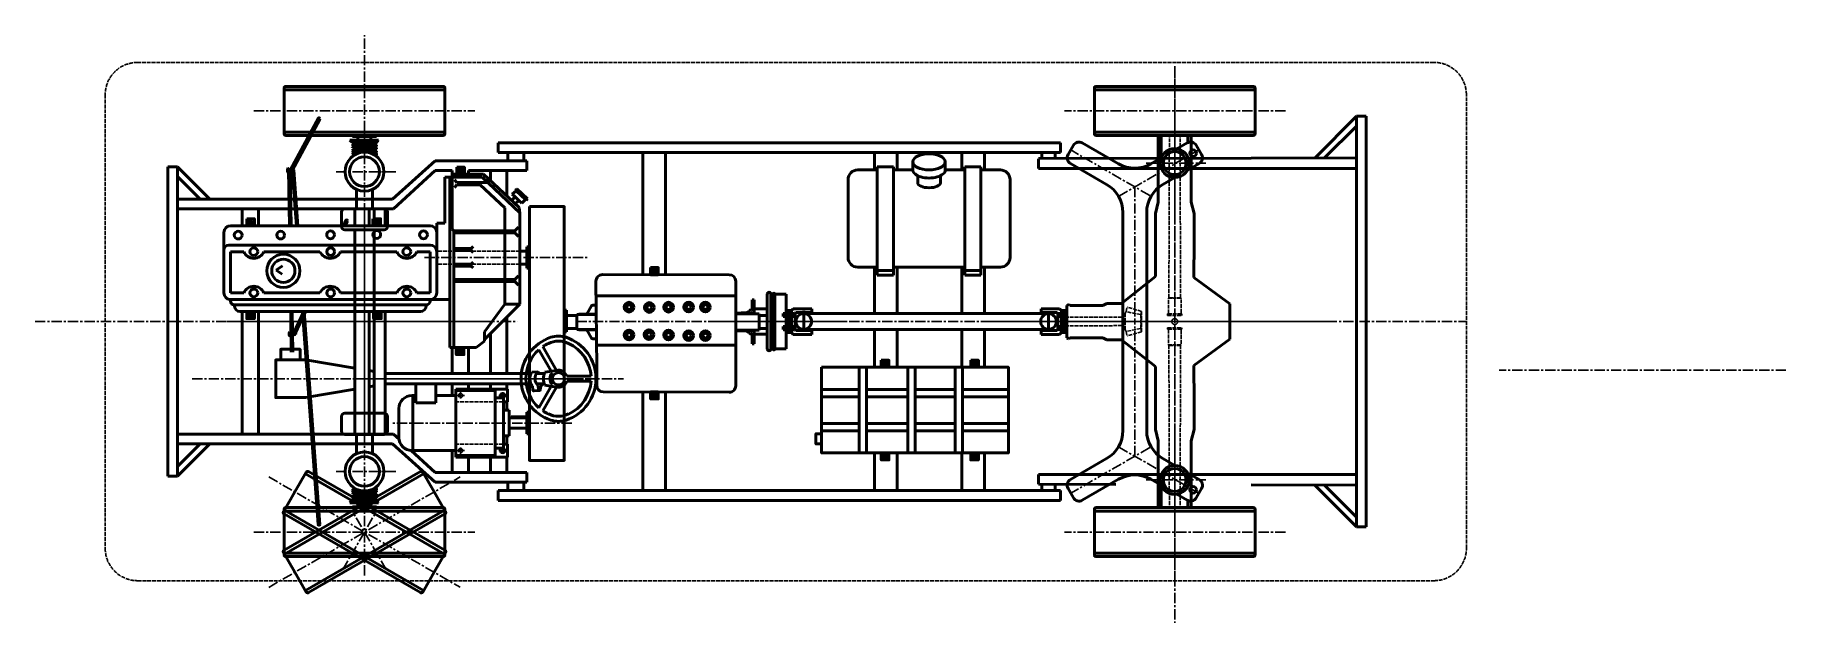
# Model space of a CAD drawing. Header units: millimetres. Extents: x 1201 to 14689, y -21074 to 18809.
# Drawn here: x 2151 to 7554, y -1937 to -121 of the extents above; entities that cross this region are included whole.
import ezdxf

# ---------------------------------------------------------------- set-up
doc = ezdxf.new("R2010")
doc.units = ezdxf.units.MM
doc.linetypes.add('ACAD_ISO02W100', pattern=[15, 12, -3])
doc.linetypes.add('CENTER', pattern=[50.8, 31.75, -6.35, 6.35, -6.35])
for name, color, linetype, lineweight in [('中心线层', 1, 'CENTER', 25), ('剖面线层', 3, 'Continuous', 25), ('粗实线层', 250, 'Continuous', 50), ('虚线层', 4, 'ACAD_ISO02W100', 25)]:
    doc.layers.add(name, color=color, linetype=linetype, lineweight=lineweight)

# ---------------------------------------------------------------- blocks, each defined once
blk = doc.blocks.new('*X15')
at = {"layer": '粗实线层'}
for p, q in [((-50, 300), (-50, 325)), ((50, 300), (50, 325)), ((-160, 300), (-220, 300)), ((-160, 310), (-160, 300)), ((-160, 310), (-110, 310)), ((-160, 300), (-160, 0)), ((-110, 310), (-110, 300)), ((-50, 300), (-110, 300)), ((-110, 300), (-110, 0)), ((-35, 282.1), (-35, 260)), ((35, 282.1), (35, 260)), ((110, 300), (50, 300)), ((160, 310), (110, 310)), ((110, 310), (110, 300)), ((110, 300), (110, 0)), ((160, 310), (160, 300)), ((220, 300), (160, 300)), ((160, 300), (160, 0)), ((-250, 270), (-250, 30)), ((250, 30), (250, 270)), ((-220, 0), (-160, 0)), ((-160, 0), (-160, -10)), ((-110, 0), (-50, 0)), ((-110, -10), (-110, 0)), ((50, 0), (-50, 0)), ((50, 0), (110, 0)), ((110, -10), (110, 0)), ((160, 0), (220, 0)), ((160, 0), (160, -10)), ((-160, -25), (-160, -10)), ((-160, -10), (-110, -10)), ((-160, -10), (-110, -10)), ((-160, -25), (-110, -25)), ((-110, -25), (-110, -10)), ((160, -10), (110, -10)), ((110, -25), (110, -10)), ((110, -25), (160, -25)), ((160, -25), (160, -10))]:
    blk.add_line(p, q, dxfattribs=at)
for centre, start, end in [((-220, 270), 90, 180), ((220, 270), 0, 90), ((-220, 30), 180, 270), ((220, 30), 270, 360)]:
    blk.add_arc(centre, 30, start, end, dxfattribs=at)
blk.add_ellipse((0, 325), major_axis=(-50, 0), ratio=0.5, dxfattribs=at)
for centre, major_axis, ratio, start_param, end_param in [((0, 300), (-50, 0), 0.5, 0, 3.141593), ((0, 260), (35, 0), 0.428571, 3.141593, 6.283185)]:
    blk.add_ellipse(centre, major_axis=major_axis, ratio=ratio, start_param=start_param, end_param=end_param, dxfattribs=at)

msp = doc.modelspace()

# ---------------------------------------------------------------- hatches: boundary and pattern name
at = {"layer": '剖面线层'}
h = msp.add_hatch(dxfattribs=at)
h.set_pattern_fill('ANSI31', color=256, scale=2)
h.set_pattern_definition([(45, (1195.738, 14904.9104), (-4.490128, 4.490128), [])])
h.paths.add_polyline_path([(1582.4, -4184.9), (1563.1, -4184.9), (1563.1, -4129.1), (1553.1, -4129.1), (1553.1, -4197.9), (1582.4, -4197.9)])
h.paths.add_polyline_path([(1579.3, -4178.9), (1576.3, -4178.9, -0.309941), (1573.5, -4178.9), (1568.9, -4178.9, -0.309941), (1566.1, -4178.9), (1563.1, -4178.9), (1563.1, -4184.9), (1579.3, -4184.9)], flags=17)
h.paths.add_polyline_path([(1579.3, -4168.7), (1563.1, -4168.7), (1563.1, -4174.7), (1566.1, -4174.7, -0.309941), (1568.9, -4174.7), (1573.5, -4174.7, -0.309941), (1576.3, -4174.7), (1579.3, -4174.7)], flags=17)
h.paths.add_polyline_path([(1582.4, -4237.9), (1553.1, -4237.9), (1553.1, -4306.7), (1563.1, -4306.7), (1563.1, -4250.9), (1582.4, -4250.9)])
h.paths.add_polyline_path([(1579.3, -4250.9), (1563.1, -4250.9), (1563.1, -4256.9), (1566.1, -4256.9, -0.309941), (1568.9, -4256.9), (1573.5, -4256.9, -0.309941), (1576.3, -4256.9), (1579.3, -4256.9)], flags=17)
h.paths.add_polyline_path([(1579.3, -4261.1), (1576.3, -4261.1, -0.309941), (1573.5, -4261.1), (1568.9, -4261.1, -0.309941), (1566.1, -4261.1), (1563.1, -4261.1), (1563.1, -4267.1), (1579.3, -4267.1)], flags=17)
h.paths.add_polyline_path([(12160.3, 18797.6), (12179.5, 18797.6), (12179.5, 18809.5), (12160.3, 18809.5)], flags=9)

# ---------------------------------------------------------------- linework, layer by layer
at = {"layer": '中心线层', "lineweight": -3}
for p, q in [((3167.5, -1789.9), (3167.5, -121.5)), ((5667.5, -217.7), (5667.5, -1936.6)), ((5667.5, -217.7), (5667.5, -1936.6)), ((5667.5, -217.7), (5667.5, -1936.6)), ((5667.5, -222.2), (5667.5, -493.1)), ((2826.2, -356), (3508.2, -356)), ((6008.9, -356), (5326.9, -356)), ((3167.5, -1353.5), (3167.5, -658.6)), ((2744.3, -1006), (3557.2, -1006)), ((2826.2, -1006), (3639.1, -1006)), ((2826.2, -1006), (3639.1, -1006)), ((7553.5, -1156.3), (6669, -1156.3)), ((2872, -1485.4), (3462.6, -1826.4)), ((2872, -1826.7), (3462.6, -1485.7)), ((5667.5, -1522.2), (5667.5, -1793.1)), ((3100.6, -1771.9), (3205.3, -1590.7)), ((3234.5, -1771.9), (3129.8, -1590.7)), ((2826.2, -1656), (3508.2, -1656)), ((6008.9, -1656), (5326.9, -1656))]:
    msp.add_line(p, q, dxfattribs=at)
at = {"layer": '中心线层'}
for p, q in [((5667.5, -671.5), (5667.5, -308.7)), ((5667.5, -356), (5667.5, -1656)), ((5667.5, -356), (5667.5, -1656)), ((3027.4, -379.6), (2941.8, -539)), ((3167.5, -429.1), (3167.5, -499.1)), ((3167.5, -461.2), (3167.5, -498.8)), ((5590.2, -616.9), (5346.7, -476.3)), ((5741.8, -476.3), (5497.3, -617.5)), ((2933, -539.3), (2952.5, -539.3)), ((2935.8, -539.1), (2938.4, -710.4)), ((2947.2, -539.1), (2959.8, -710.4)), ((3464.2, -549.6), (3464.2, -533.4)), ((5764, -517), (5578.6, -517)), ((3264, -543.4), (3078.6, -543.4)), ((3455.8, -541.3), (3473.7, -541.3)), ((5544.3, -590.4), (5544.3, -1006)), ((2807.5, -700.2), (2825.5, -700.2)), ((2815.9, -708.4), (2815.9, -692.3)), ((3112.6, -694.8), (3105.4, -710.4)), ((3197, -700.2), (3215, -700.2)), ((3205.4, -708.4), (3205.4, -692.3)), ((3353, -808.4), (3858.7, -808.4)), ((4053.7, -851.2), (4071.6, -851.2)), ((4062.1, -859.5), (4062.1, -843.3)), ((2151, -1006), (3281.9, -1006)), ((2807.5, -986.5), (2825.5, -986.5)), ((2815.9, -994.8), (2815.9, -978.6)), ((2942.4, -975.1), (2944.3, -1100.8)), ((2982.7, -975.1), (2950.6, -1044.2)), ((3250.5, -1006), (2959.4, -1006)), ((2979.2, -975.1), (3027.4, -1632.5)), ((3199.1, -986.5), (3217, -986.5)), ((3207.5, -994.8), (3207.5, -978.6)), ((3821.4, -1006), (4650, -1006)), ((4256.8, -1006), (6567.5, -1006)), ((5093.6, -1006), (6013.6, -1006)), ((5243.6, -1006), (6163.6, -1006)), ((5256.7, -1006), (5873, -1006)), ((5406.7, -1006), (6023, -1006)), ((5429.2, -1006), (5912.7, -1006)), ((5429.2, -1006), (5912.7, -1006)), ((5544.3, -1421.7), (5544.3, -1006)), ((2938.3, -1044.4), (2957.8, -1044.4)), ((3454.2, -1097.6), (3472.1, -1097.6)), ((3462.6, -1105.9), (3462.6, -1089.7)), ((4773.8, -1145.1), (4773.8, -1129)), ((5049.8, -1145.1), (5049.8, -1129)), ((2636, -1182.5), (3843.6, -1182.5)), ((3137.5, -1182.5), (3966.9, -1182.5)), ((4765.4, -1136.9), (4783.4, -1136.9)), ((5041.4, -1136.9), (5059.3, -1136.9)), ((3452, -1234.3), (3475.8, -1234.3)), ((3463.9, -1244.1), (3463.9, -1224.5)), ((3605.8, -1234.3), (3582, -1234.3)), ((3593.9, -1244.1), (3593.9, -1224.5)), ((4053.7, -1234.9), (4071.6, -1234.9)), ((4062.1, -1243.2), (4062.1, -1227)), ((3807, -1319.3), (3255.2, -1319.3)), ((5667.5, -1340.6), (5667.5, -1639.5)), ((5667.5, -1340.6), (5667.5, -1639.5)), ((3452, -1404.3), (3475.8, -1404.3)), ((3463.9, -1394.5), (3463.9, -1414.1)), ((3605.8, -1404.3), (3582, -1404.3)), ((3593.9, -1394.5), (3593.9, -1414.1)), ((5590.2, -1395.2), (5346.7, -1535.8)), ((5741.8, -1535.8), (5497.3, -1394.6)), ((4765.4, -1423.2), (4783.4, -1423.2)), ((4773.8, -1431.5), (4773.8, -1415.3)), ((5041.4, -1423.2), (5059.3, -1423.2)), ((5049.8, -1431.5), (5049.8, -1415.3)), ((3264, -1468.7), (3078.6, -1468.7)), ((5764, -1495.1), (5578.6, -1495.1)), ((3167.5, -1583), (3167.5, -1513)), ((3167.5, -1550.9), (3167.5, -1513.3))]:
    msp.add_line(p, q, dxfattribs=at)
at = {"layer": '粗实线层'}
for p, q in [((3415.5, -291), (2919.5, -291)), ((5419.5, -291), (5915.5, -291)), ((6228.1, -372.5), (6099.4, -501.2)), ((6228.1, -372.5), (6228.1, -1639.6)), ((6228.1, -372.5), (6258.1, -372.5)), ((6258.1, -372.5), (6258.1, -1639.6)), ((3415.5, -421), (2919.5, -421)), ((3025.2, -378.4), (2939.6, -537.9)), ((3029.6, -380.8), (2944, -540.2)), ((3130.5, -431.5), (3130.5, -434.6)), ((3204.6, -431.5), (3204.6, -434.6)), ((5419.5, -421), (5915.5, -421)), ((5616.5, -431.5), (5616.5, -637.8)), ((5626, -500.7), (5626, -431.5)), ((5707.5, -431.5), (5707.5, -453.7)), ((5718.5, -431.5), (5718.5, -637.8)), ((6228.1, -402.5), (6129.5, -501.1)), ((3127.4, -451.1), (3122.8, -446.6)), ((3122.8, -446.6), (3211, -446.6)), ((3207.1, -451.1), (3127.4, -451.1)), ((3130, -451.1), (3130, -451.1)), ((3130.5, -434.6), (3167.5, -434.6)), ((3132.1, -457.8), (3202.2, -465.3)), ((3202.2, -470), (3132.1, -477.5)), ((3132.3, -464.5), (3174.8, -462.3)), ((3202.5, -455.3), (3132.4, -452.8)), ((3202.5, -483.3), (3132.4, -480.8)), ((3132.5, -483.4), (3202.5, -483.4)), ((3132.6, -467.8), (3202.7, -465.3)), ((3132.7, -477.5), (3202.7, -480)), ((3132.9, -454.5), (3203, -462)), ((3135, -451.1), (3202.6, -452)), ((3137.5, -491.4), (3137.5, -446.6)), ((3147.5, -446.6), (3147.5, -434.6)), ((3202.8, -455.3), (3162.6, -457.7)), ((3204.6, -434.6), (3167.5, -434.6)), ((3167.5, -477.9), (3203, -473.2)), ((3187.5, -446.6), (3187.5, -434.6)), ((3197.5, -491.4), (3197.5, -446.6)), ((3211, -446.6), (3207.1, -451.1)), ((3579.7, -454.1), (5315, -454.1)), ((3579.7, -454.1), (3579.7, -484.1)), ((3579.7, -484.1), (5315, -484.1)), ((3609.5, -484.1), (3609.5, -510.2)), ((3659.3, -484.1), (3659.3, -510.2)), ((4026.2, -484.1), (4026.2, -861.4)), ((4096.2, -484.1), (4096.2, -861.5)), ((4741, -484.1), (4741, -538)), ((4811, -484.1), (4811, -538)), ((5010.3, -484.1), (5010.3, -538)), ((5080.3, -484.1), (5080.3, -538)), ((5257.7, -503.7), (5257.7, -484.1)), ((5298.2, -484.1), (5298.2, -503.5)), ((5315, -454.1), (5315, -484.1)), ((2560.5, -528.6), (2560.5, -1483.5)), ((2560.5, -528.6), (2590.5, -528.6)), ((2590.5, -528.6), (2590.5, -1483.5)), ((2590.5, -528.6), (2690.5, -628.6)), ((2933, -538.2), (2950, -538.2)), ((2933, -540.2), (2950, -540.2)), ((2933.3, -539.1), (2935.9, -710.4)), ((2938.3, -539), (2940.9, -710.4)), ((2944.7, -539.3), (2957.3, -710.4)), ((2949.7, -538.9), (2962.3, -710.4)), ((2950, -538.2), (2950, -540.2)), ((3132.5, -486.7), (3147.8, -486.7)), ((3202.3, -488), (3192.8, -488.9)), ((3198.3, -491.9), (3203.2, -491.2)), ((3254.3, -628.6), (3385.4, -510.2)), ((3256.8, -658.6), (3385.4, -540.2)), ((3385.4, -510.2), (3668.5, -510.2)), ((3385.4, -540.2), (3438.4, -540.2)), ((3438.4, -551.5), (3438.4, -540.2)), ((3488.4, -551.5), (3488.4, -540.2)), ((3488.4, -540.2), (3668.5, -540.2)), ((3556.3, -540.2), (3556.3, -571.4)), ((3606.3, -618.1), (3606.3, -540.2)), ((3668.5, -510.2), (3668.5, -540.2)), ((5247.4, -503.1), (5902.9, -501.8)), ((5247.4, -503.7), (5247.4, -533.5)), ((5247.4, -533.5), (5866.3, -533.5)), ((5866.3, -533.5), (6228.1, -533.5)), ((5902.9, -501.8), (6228.1, -500.8)), ((2590.5, -558.6), (2660.5, -628.6)), ((3415.1, -702.2), (3415.1, -560.7)), ((3427.1, -560.7), (3415.1, -560.7)), ((3437.9, -560.6), (3427.1, -560.6)), ((3431, -560.6), (3431, -1086.2)), ((3534.9, -551.5), (3437.9, -551.5)), ((3437.9, -551.5), (3437.9, -720.5)), ((3530.9, -560.7), (3437.9, -560.7)), ((3452.8, -576.3), (3444.8, -568.3)), ((3452.8, -584.1), (3444.8, -592)), ((3547.4, -576.3), (3452.8, -576.3)), ((3518.4, -584.1), (3452.8, -584.1)), ((3518.4, -584.1), (3524.5, -584.1)), ((3524.5, -584.1), (3600.5, -654.9)), ((3530.9, -560.7), (3647.3, -670.1)), ((3644.3, -653.7), (3534.9, -551.5)), ((6228.1, -575.2), (6228.1, -605.2)), ((2590.5, -628.6), (3254.3, -628.6)), ((2590.5, -628.6), (2590.5, -658.6)), ((3142.5, -597.9), (3142.5, -657.7)), ((3192.5, -597.9), (3192.5, -657.7)), ((3621.5, -632.4), (3632.5, -621.4)), ((3623.7, -613.2), (3635.1, -602.6)), ((3632.5, -621.4), (3623.7, -613.2)), ((3632.5, -621.4), (3643.9, -632)), ((3632.9, -600.5), (3637.3, -596.4)), ((3635.1, -602.6), (3632.9, -600.5)), ((3643.9, -632), (3632.9, -643)), ((3635.1, -602.6), (3664, -629.7)), ((3637.3, -596.4), (3670.6, -627.7)), ((3643.9, -632), (3652.6, -640.3)), ((3652.6, -640.3), (3664, -629.7)), ((3664, -629.7), (3666.2, -631.8)), ((3666.2, -631.8), (3670.6, -627.7)), ((5616.5, -637.8), (5607.8, -672.4)), ((5718.5, -637.8), (5727.3, -672.4)), ((2590.5, -658.6), (3256.8, -658.6)), ((2790.2, -658.6), (2790.2, -710.4)), ((2840.2, -658.6), (2840.2, -710.4)), ((3096.5, -713.1), (3096.5, -667.7)), ((3110.4, -693.7), (3102.7, -710.4)), ((3106.5, -657.7), (3228.6, -657.7)), ((3114.9, -695.8), (3108.2, -710.4)), ((3137.5, -658.6), (3137.5, -710.4)), ((3181.8, -658.6), (3181.8, -710.4)), ((3197.5, -658.6), (3197.5, -710.4)), ((3231.8, -658.6), (3231.8, -710.4)), ((3238.6, -713.1), (3238.6, -667.7)), ((3390.4, -702.2), (3415.1, -702.2)), ((3390.4, -702.2), (3390.4, -790.4)), ((3600.5, -654.9), (3600.5, -726.5)), ((3647.3, -670.1), (3644.3, -653.7)), ((3647.3, -951.9), (3647.3, -670.1)), ((5607.8, -672.4), (5607.8, -867.1)), ((5727.3, -672.4), (5727.3, -760.2)), ((2733.7, -785.5), (2733.7, -730.9)), ((2754.2, -710.4), (3093.9, -710.4)), ((3093.9, -710.4), (3369.9, -710.4)), ((3106.5, -723.1), (3228.6, -723.1)), ((3137.5, -723.1), (3137.5, -1289)), ((3197.5, -723.1), (3197.5, -1289)), ((3437.9, -720.5), (3442.7, -726.5)), ((3631.4, -726.5), (3442.7, -726.5)), ((3442.7, -726.5), (3442.7, -1086.2)), ((3631.4, -732.5), (3442.7, -732.5)), ((3600.5, -732.5), (3600.5, -876.7)), ((3631.4, -726.5), (3642.6, -715)), ((3631.4, -726.5), (3631.4, -732.5)), ((3631.4, -732.5), (3642.6, -743.5)), ((2733.7, -785.5), (2733.7, -917.6)), ((2749.3, -769.9), (3369.9, -769.9)), ((2754.2, -790.4), (2795.3, -790.4)), ((2754.2, -790.4), (2754.2, -917.6)), ((2754.2, -790.4), (2754.2, -810.9)), ((2856.8, -790.4), (3030.2, -790.4)), ((3093.9, -790.4), (3267.3, -790.4)), ((3328.9, -790.4), (3369.9, -790.4)), ((3369.9, -790.4), (3369.9, -917.6)), ((3390.4, -790.4), (3390.4, -917.6)), ((3442.7, -780.5), (3496.7, -780.5)), ((3496.7, -786.5), (3442.7, -786.5)), ((3496.7, -780.5), (3502.7, -774.5)), ((3496.7, -780.5), (3496.7, -786.5)), ((3496.7, -786.5), (3502.7, -792.5)), ((3647.3, -788.4), (3668.9, -788.4)), ((3668.9, -788.4), (3668.9, -775.3)), ((3668.9, -775.3), (3676.2, -775.3)), ((3668.9, -788.4), (3668.9, -828.4)), ((5727.3, -760.2), (5726.3, -870.3)), ((2914.4, -833.9), (2895.2, -847.5)), ((2895.2, -847.5), (2913.8, -859.3)), ((3442.7, -828.7), (3496.7, -828.7)), ((3496.7, -834.7), (3442.7, -834.7)), ((3496.7, -828.7), (3502.7, -822.7)), ((3496.7, -828.7), (3496.7, -834.7)), ((3496.7, -834.7), (3502.7, -840.7)), ((3668.9, -828.4), (3647.3, -828.4)), ((3668.9, -828.4), (3668.9, -841.4)), ((3668.9, -841.4), (3676.2, -841.4)), ((3901.8, -861.3), (4292.9, -861.6)), ((4741, -838), (4741, -981.7)), ((4811, -838), (4811, -981.7)), ((5010.3, -838), (5010.3, -981.7)), ((5080.3, -838), (5080.3, -981.7)), ((2754.2, -917.6), (2795.3, -917.6)), ((2856.8, -917.6), (3030.2, -917.6)), ((3093.9, -917.6), (3267.3, -917.6)), ((3328.9, -917.6), (3369.9, -917.6)), ((3631.4, -876.7), (3442.7, -876.7)), ((3631.4, -882.7), (3442.7, -882.7)), ((3600.5, -882.7), (3600.5, -951.9)), ((3631.4, -876.7), (3642.6, -865.3)), ((3631.4, -876.7), (3631.4, -882.7)), ((3631.4, -882.7), (3642.6, -893.9)), ((3884, -1147.3), (3881.8, -881.5)), ((4312.9, -1204.3), (4312.9, -881.6)), ((5503.3, -950.1), (5607.8, -867.1)), ((5726.3, -870.3), (5837.6, -951.5)), ((3431, -938.1), (2754.2, -938.1)), ((2754.2, -938.1), (2754.2, -942.5)), ((3357.9, -954.5), (2766.2, -954.5)), ((2766.2, -954.5), (2766.2, -957.1)), ((3357.9, -954.5), (3357.9, -957.1)), ((3369.9, -938.1), (3369.9, -942.5)), ((3647.3, -951.9), (3537.8, -1061.1)), ((3600.5, -951.9), (3537.8, -1037.8)), ((3647.3, -951.9), (3600.5, -951.9)), ((3791, -971.2), (3783.7, -971.2)), ((3791, -984.3), (3791, -971.2)), ((3854.9, -981.1), (3867.6, -957.9)), ((3874, -955.3), (3872, -955.3)), ((3881.6, -955.3), (3874, -955.3)), ((3882.2, -926.5), (4312.9, -926.5)), ((4360.2, -969.8), (4361.2, -969.8)), ((4363.2, -939.3), (4363.2, -954.8)), ((4363.2, -939.3), (4370.2, -939.3)), ((4363.2, -954.8), (4363.2, -967.8)), ((4363.2, -967.8), (4363.2, -967.8)), ((4370.2, -939.3), (4370.2, -977.3)), ((4370.2, -979.3), (4370.2, -957.3)), ((4410.1, -966.6), (4370.2, -966.6)), ((4410.1, -921.6), (4410.1, -1090.5)), ((4427.6, -921.6), (4421.8, -921.6)), ((4421.8, -921.6), (4421.8, -1090.5)), ((4427.6, -921.6), (4427.6, -1090.5)), ((4468.6, -921.6), (4433.5, -921.6)), ((4433.5, -921.6), (4433.5, -1090.5)), ((4468.6, -1006), (4468.6, -921.6)), ((4468.6, -1006), (4468.6, -972.3)), ((4468.6, -972.3), (4484.8, -972.3)), ((4476.7, -1039.8), (4476.7, -972.3)), ((4484.8, -972.3), (4490.6, -966.4)), ((4484.8, -1039.8), (4484.8, -972.3)), ((4490.6, -966.4), (4547.3, -966.4)), ((4547.3, -978.1), (4547.3, -966.4)), ((5312.3, -966.5), (5255.5, -966.5)), ((5255.5, -978.2), (5255.5, -966.5)), ((5318.1, -972.3), (5312.3, -966.5)), ((5326.2, -972.3), (5318.1, -972.3)), ((5318.1, -972.3), (5318.1, -1039.8)), ((5318.1, -972.3), (5318.1, -976.8)), ((5334.3, -972.3), (5326.2, -972.3)), ((5326.2, -972.3), (5326.2, -1039.8)), ((5341, -952.5), (5334.3, -956.1)), ((5334.3, -1056), (5334.3, -956.1)), ((5343.4, -956.1), (5341, -952.5)), ((5445.9, -956.1), (5343.4, -956.1)), ((5445.9, -956.1), (5458.5, -950.1)), ((5503.8, -950.1), (5458.5, -950.1)), ((5837.6, -951.5), (5837.6, -1060.6)), ((2784.2, -975.1), (3339.9, -975.1)), ((2790.2, -975.1), (2790.2, -1353.5)), ((2840.2, -975.1), (2840.2, -1353.5)), ((2939.9, -975.1), (2941.8, -1100.9)), ((2944.9, -975.1), (2946.8, -1100.8)), ((2979.9, -975.1), (2948.3, -1043.2)), ((2985.4, -975.1), (2952.8, -1045.3)), ((2976.7, -975.1), (3024.9, -1632.6)), ((2981.7, -975.1), (3029.9, -1632.3)), ((3137.5, -975.1), (3137.5, -1353.5)), ((3181.8, -975.1), (3181.8, -1353.5)), ((3197.5, -975.1), (3197.5, -1353.5)), ((3231.8, -975.1), (3231.8, -1353.5)), ((3606.3, -1166.2), (3606.3, -992.7)), ((3791, -1024.3), (3791, -984.3)), ((3822.6, -987.4), (3791, -987.4)), ((3791, -988.3), (3791, -1023.8)), ((3791, -1024.3), (3791, -1037.4)), ((3818.6, -987.4), (3818.6, -987.4)), ((3822.6, -984.6), (3882.7, -984.6)), ((3822.6, -984.6), (3822.6, -1030.2)), ((3822.6, -987.4), (3822.6, -1007.4)), ((3822.6, -987.4), (3822.6, -987.4)), ((3822.6, -1027.5), (3822.6, -1007.4)), ((3829.2, -983.6), (3828.2, -984.6)), ((3882.6, -983.6), (3829.2, -983.6)), ((4346.4, -978.4), (4312.9, -980.2)), ((4357.2, -982.3), (4312.9, -982.3)), ((4357.2, -982.3), (4384.8, -982.3)), ((4360.2, -979.3), (4370.2, -979.3)), ((4370.2, -977.1), (4370.2, -979.3)), ((4384.8, -982.3), (4384.8, -1032.3)), ((4384.8, -987.4), (4410.1, -987.4)), ((4410.1, -987.4), (4410.1, -1027.5)), ((4464.1, -981.3), (4459.6, -981.3)), ((4459.6, -981.3), (4459.6, -990.3)), ((4459.6, -990.3), (4464.1, -990.3)), ((4459.6, -1030.8), (4459.6, -1021.8)), ((4459.6, -1021.8), (4464.1, -1021.8)), ((4468.6, -976.8), (4464.1, -976.8)), ((4464.1, -976.8), (4464.1, -981.3)), ((4464.1, -981.3), (4464.1, -990.3)), ((4464.1, -990.3), (4464.1, -994.8)), ((4464.1, -994.8), (4468.6, -994.8)), ((4464.1, -1021.8), (4464.1, -1017.3)), ((4464.1, -1017.3), (4468.6, -1017.3)), ((4464.1, -1021.8), (4464.1, -1030.8)), ((4468.6, -1006), (4468.6, -1039.8)), ((4468.6, -1006), (4468.6, -1090.5)), ((4484.8, -976.8), (4489.3, -976.8)), ((4489.3, -994.8), (4484.8, -994.8)), ((4489.3, -1017.3), (4484.8, -1017.3)), ((4489.3, -976.8), (4489.3, -981.3)), ((4489.3, -981.3), (4493.8, -981.3)), ((4489.3, -981.3), (4489.3, -990.3)), ((4493.8, -990.3), (4489.3, -990.3)), ((4489.3, -990.3), (4489.3, -994.8)), ((4489.3, -1021.8), (4489.3, -1017.3)), ((4493.8, -1021.8), (4489.3, -1021.8)), ((4489.3, -1021.8), (4489.3, -1030.8)), ((4493.8, -981.3), (4493.8, -990.3)), ((4493.8, -1030.8), (4493.8, -1021.8)), ((4498.7, -978.1), (4496.5, -980.3)), ((4496.5, -1031.7), (4496.5, -980.3)), ((4496.5, -1006), (4498.7, -1006)), ((4547.3, -978.1), (4498.7, -978.1)), ((4522.8, -1006), (4522.8, -973.3)), ((4522.8, -1006), (4522.8, -1037.6)), ((4523.1, -981.7), (5278.2, -981.7)), ((5212, -981.6), (5251.7, -981.6)), ((5255.5, -978.2), (5304.2, -978.2)), ((5278.2, -1006), (5278.2, -973.6)), ((5278.2, -1006), (5278.2, -1037.6)), ((5304.2, -978.2), (5306.4, -980.4)), ((5306.4, -980.4), (5306.4, -1031.8)), ((5313.6, -981.3), (5309.1, -981.3)), ((5309.1, -981.3), (5309.1, -990.3)), ((5309.1, -990.3), (5313.6, -990.3)), ((5309.1, -1030.8), (5309.1, -1021.8)), ((5309.1, -1021.8), (5313.6, -1021.8)), ((5318.1, -976.8), (5313.6, -976.8)), ((5313.6, -976.8), (5313.6, -981.3)), ((5313.6, -981.3), (5313.6, -990.3)), ((5313.6, -990.3), (5313.6, -994.8)), ((5313.6, -994.8), (5318.1, -994.8)), ((5313.6, -1021.8), (5313.6, -1017.3)), ((5313.6, -1017.3), (5318.1, -1017.3)), ((5313.6, -1021.8), (5313.6, -1030.8)), ((2938.3, -1043.4), (2955.3, -1043.4)), ((2938.3, -1045.4), (2955.3, -1045.4)), ((2955.3, -1043.4), (2955.3, -1045.4)), ((3512.5, -1086.2), (3537.8, -1067.1)), ((3537.8, -1037.8), (3537.8, -1067.1)), ((3556.3, -1042.6), (3556.3, -1166.2)), ((3791, -1037.4), (3783.7, -1037.4)), ((3822.6, -1027.5), (3791, -1027.4)), ((3818.6, -1027.5), (3818.6, -1027.5)), ((3822.6, -1027.5), (3822.6, -1027.5)), ((3883, -1030.2), (3822.6, -1030.2)), ((3828.2, -1030.2), (3829.2, -1031.2)), ((3883, -1031.2), (3829.2, -1031.2)), ((3854.9, -1033.8), (3867.6, -1056.9)), ((3874, -1059.5), (3872, -1059.5)), ((3884, -1059.5), (3874, -1059.5)), ((3883.4, -1079.3), (4312.9, -1079.3)), ((4357.2, -1032.3), (4312.9, -1032.3)), ((4312.9, -1034.5), (4346.4, -1036.2)), ((4357.2, -1032.3), (4384.8, -1032.3)), ((4360.2, -1035.3), (4370.2, -1035.3)), ((4360.2, -1044.8), (4361.2, -1044.8)), ((4363.2, -1059.8), (4363.2, -1046.8)), ((4363.2, -1046.8), (4363.2, -1046.8)), ((4363.2, -1075.3), (4363.2, -1059.8)), ((4363.2, -1075.3), (4370.2, -1075.3)), ((4370.2, -1035.3), (4370.2, -1057.3)), ((4370.2, -1037.3), (4370.2, -1035.3)), ((4410.1, -1045.5), (4370.2, -1045.5)), ((4370.2, -1057.3), (4370.2, -1075.3)), ((4384.8, -1027.5), (4410.1, -1027.5)), ((4464.1, -1030.8), (4459.6, -1030.8)), ((4464.1, -1035.3), (4464.1, -1030.8)), ((4468.6, -1035.3), (4464.1, -1035.3)), ((4468.6, -1039.8), (4476.7, -1039.8)), ((4476.7, -1039.8), (4484.8, -1039.8)), ((4484.8, -1035.3), (4489.3, -1035.3)), ((4484.8, -1039.8), (4490.6, -1045.6)), ((4489.3, -1035.3), (4489.3, -1030.8)), ((4489.3, -1030.8), (4493.8, -1030.8)), ((4490.6, -1045.6), (4547.3, -1045.6)), ((4498.7, -1033.9), (4496.5, -1031.7)), ((4547.3, -1033.9), (4498.7, -1033.9)), ((5277.4, -1030.3), (4522.8, -1030.3)), ((4547.3, -1033.9), (4547.3, -1045.6)), ((4741, -1030.3), (4741, -1147.1)), ((4811, -1030.3), (4811, -1147.1)), ((5010.3, -1030.3), (5010.3, -1147.1)), ((5080.3, -1030.3), (5080.3, -1147.1)), ((5255.5, -1034), (5255.5, -1045.7)), ((5255.5, -1034), (5304.2, -1034)), ((5312.2, -1045.7), (5255.5, -1045.7)), ((5304.2, -1034), (5306.4, -1031.8)), ((5313.6, -1030.8), (5309.1, -1030.8)), ((5318.1, -1039.8), (5312.2, -1045.7)), ((5313.6, -1035.3), (5313.6, -1030.8)), ((5318.1, -1035.3), (5313.6, -1035.3)), ((5334.3, -1039.8), (5318.1, -1039.8)), ((5341, -1059.5), (5334.3, -1056)), ((5343.4, -1056), (5341, -1059.5)), ((5445.9, -1056), (5343.4, -1056)), ((5445.9, -1056), (5458.5, -1062)), ((5503.3, -1062), (5458.5, -1062)), ((5503.3, -1062), (5607.8, -1145)), ((5726.3, -1141.8), (5837.6, -1060.6)), ((2985.1, -1124.4), (3137.5, -1150.1)), ((3431, -1086.2), (3512.5, -1086.2)), ((3438.4, -1166.2), (3438.4, -1086.2)), ((3488.4, -1166.2), (3488.4, -1086.2)), ((3746.9, -1164.3), (3705.3, -1093)), ((3759.9, -1156.8), (3717.7, -1083.3)), ((4427.6, -1090.5), (4421.8, -1090.5)), ((4468.6, -1090.5), (4433.5, -1090.5)), ((3181.8, -1157.6), (3197.5, -1160.2)), ((3231.8, -1166), (3233, -1166.2)), ((3681.4, -1166.2), (3233, -1166.2)), ((3683.5, -1162.5), (3702, -1161.6)), ((3722.4, -1166.2), (3698.4, -1166.2)), ((3724.1, -1162.2), (3759.9, -1156.8)), ((3791.4, -1175.1), (3866.6, -1175.1)), ((3884, -1147.3), (3884, -1203.1)), ((3884, -1147.3), (3884, -1203.1)), ((4694.3, -1147.1), (4694.3, -1411.8)), ((4716.4, -1147.1), (4716.4, -1411.8)), ((4844.2, -1147.1), (4844.2, -1411.8)), ((4866.3, -1147.1), (4866.3, -1411.8)), ((4990, -1147.1), (4990, -1411.8)), ((5012.2, -1147.1), (5012.2, -1411.8)), ((5607.8, -1339.7), (5607.8, -1145)), ((5727.3, -1251.9), (5726.3, -1141.8)), ((2985.1, -1240.5), (3137.5, -1214.8)), ((3181.8, -1207.4), (3197.5, -1204.7)), ((3231.8, -1199), (3233, -1198.8)), ((3681.5, -1198.8), (3233, -1198.8)), ((3325.6, -1234.3), (3313.9, -1234.3)), ((3316.8, -1404.3), (3316.8, -1234.3)), ((3325.6, -1256.9), (3325.6, -1198.8)), ((3387.8, -1256.9), (3387.8, -1198.8)), ((3448.9, -1234.3), (3387.8, -1234.3)), ((3438.4, -1234.3), (3438.4, -1198.8)), ((3608.9, -1214.3), (3448.9, -1214.3)), ((3448.9, -1214.3), (3448.9, -1254.3)), ((3448.9, -1219.3), (3571.1, -1219.3)), ((3448.9, -1419.3), (3448.9, -1219.3)), ((3488.4, -1214.3), (3488.4, -1198.8)), ((3556.3, -1198.8), (3556.3, -1214.3)), ((3571.1, -1419.3), (3571.1, -1219.3)), ((3596.9, -1241.3), (3571.1, -1241.3)), ((3596.9, -1397.3), (3596.9, -1241.3)), ((3606.3, -1214.3), (3606.3, -1198.8)), ((3608.9, -1214.3), (3608.9, -1254.3)), ((3685.9, -1205.7), (3687, -1217.1)), ((3687, -1217.1), (3687.1, -1217.1)), ((3690.6, -1219.9), (3706.6, -1219)), ((3722.4, -1198.8), (3698.5, -1198.8)), ((3703.1, -1204.4), (3704.3, -1216.6)), ((3747, -1200.7), (3705.2, -1271.9)), ((3759.8, -1208.1), (3717.8, -1281.7)), ((3724.1, -1202.7), (3759.8, -1208.1)), ((3791.4, -1189.9), (3866.6, -1189.9)), ((4292.8, -1224.3), (3904, -1223.1)), ((4026.2, -1223.5), (4026.2, -1528)), ((4096.2, -1223.7), (4096.2, -1528)), ((4578.1, -1215.4), (4694.3, -1215.4)), ((4578.1, -1238.5), (4694.3, -1238.5)), ((4716.4, -1215.4), (4844.2, -1215.4)), ((4716.4, -1238.5), (4844.2, -1238.5)), ((4866.3, -1215.4), (4990, -1215.4)), ((4866.3, -1238.5), (4990, -1238.5)), ((5012.2, -1215.4), (5154.5, -1215.4)), ((5012.2, -1238.5), (5154.5, -1238.5)), ((3106.5, -1289), (3228.6, -1289)), ((3273.9, -1364.3), (3273.9, -1274.3)), ((3387.8, -1256.9), (3325.6, -1256.9)), ((3608.9, -1254.3), (3596.9, -1254.3)), ((3613.9, -1279.3), (3596.9, -1279.3)), ((3606.3, -1254.3), (3606.3, -1279.3)), ((3613.9, -1359.3), (3613.9, -1279.3)), ((3668.9, -1299.3), (3668.9, -1286.2)), ((3668.9, -1286.2), (3676.2, -1286.2)), ((5727.3, -1339.7), (5727.3, -1251.9)), ((3096.5, -1299), (3096.5, -1344.4)), ((3238.6, -1299), (3238.6, -1344.4)), ((3668.9, -1303.3), (3613.9, -1303.3)), ((3668.9, -1335.3), (3613.9, -1335.3)), ((3619.6, -1299.8), (3668.9, -1299.8)), ((3619.6, -1303.3), (3619.6, -1299.8)), ((3668.9, -1299.3), (3668.9, -1339.3)), ((3668.9, -1335.3), (3668.9, -1299.8)), ((3668.9, -1339.3), (3668.9, -1352.4)), ((4578.1, -1320.3), (4694.3, -1320.3)), ((4578.1, -1343.4), (4694.3, -1343.4)), ((4716.4, -1320.3), (4844.2, -1320.3)), ((4716.4, -1343.4), (4844.2, -1343.4)), ((4866.3, -1320.3), (4990, -1320.3)), ((4866.3, -1343.4), (4990, -1343.4)), ((5012.2, -1320.3), (5154.5, -1320.3)), ((5012.2, -1343.4), (5154.5, -1343.4)), ((5616.5, -1374.3), (5607.8, -1339.7)), ((5718.5, -1374.3), (5727.3, -1339.7)), ((2590.5, -1353.5), (3256.8, -1353.5)), ((2590.5, -1383.5), (2590.5, -1353.5)), ((2590.5, -1383.5), (3254.3, -1383.5)), ((2590.5, -1483.5), (2690.5, -1383.5)), ((2590.5, -1453.5), (2660.5, -1383.5)), ((3106.5, -1354.4), (3228.6, -1354.4)), ((3142.5, -1414.2), (3142.5, -1354.4)), ((3192.5, -1414.2), (3192.5, -1354.4)), ((3254.3, -1383.5), (3385.4, -1501.9)), ((3256.8, -1353.5), (3274.2, -1369.5)), ((3311.9, -1404.2), (3385.4, -1471.9)), ((3448.9, -1404.3), (3313.9, -1404.3)), ((3438.4, -1471.9), (3438.4, -1404.3)), ((3448.9, -1424.3), (3448.9, -1384.3)), ((3596.9, -1397.3), (3571.1, -1397.3)), ((3613.9, -1359.3), (3596.9, -1359.3)), ((3596.9, -1384.3), (3608.9, -1384.3)), ((3606.3, -1359.3), (3606.3, -1384.3)), ((3608.9, -1424.3), (3608.9, -1384.3)), ((3668.9, -1352.4), (3676.2, -1352.4)), ((5616.5, -1580.5), (5616.5, -1374.3)), ((5718.5, -1580.5), (5718.5, -1374.3)), ((3448.9, -1419.3), (3571.1, -1419.3)), ((3608.9, -1424.3), (3448.9, -1424.3)), ((3488.4, -1471.9), (3488.4, -1424.3)), ((3556.3, -1424.3), (3556.3, -1471.9)), ((3606.3, -1471.9), (3606.3, -1424.3)), ((4741, -1411.8), (4741, -1528)), ((4811, -1411.8), (4811, -1528)), ((5010.3, -1411.8), (5010.3, -1528)), ((5080.3, -1411.8), (5080.3, -1528)), ((6228.1, -1436.9), (6228.1, -1406.9)), ((2560.5, -1483.5), (2590.5, -1483.5)), ((3349.8, -1475.8), (2920.3, -1723.8)), ((3414.8, -1723.8), (2985.3, -1475.8)), ((3385.4, -1471.9), (3668.5, -1471.9)), ((3385.4, -1501.9), (3668.5, -1501.9)), ((3609.5, -1528), (3609.5, -1501.9)), ((3659.3, -1528), (3659.3, -1501.9)), ((3668.5, -1501.9), (3668.5, -1471.9)), ((5247.4, -1478.6), (5866.3, -1478.6)), ((5247.4, -1508.4), (5247.4, -1478.6)), ((5247.4, -1508.2), (5485.8, -1509)), ((5257.7, -1508.4), (5257.7, -1528)), ((5298.2, -1528), (5298.2, -1508.6)), ((5626, -1511.3), (5626, -1580.5)), ((5866.3, -1478.6), (6228.1, -1478.6)), ((5902.9, -1510.3), (6228.1, -1511.2)), ((6228.1, -1639.6), (6099.4, -1510.9)), ((6228.1, -1609.6), (6129.5, -1510.9)), ((3127.4, -1560.9), (3122.8, -1565.5)), ((3122.8, -1565.5), (3211, -1565.5)), ((3207.1, -1560.9), (3127.4, -1560.9)), ((3130, -1560.9), (3130, -1560.9)), ((3202.2, -1542.1), (3132.1, -1534.6)), ((3132.1, -1554.3), (3202.2, -1546.8)), ((3132.3, -1547.6), (3174.8, -1549.8)), ((3202.5, -1528.8), (3132.4, -1531.3)), ((3202.5, -1556.8), (3132.4, -1559.3)), ((3132.5, -1525.4), (3147.8, -1525.4)), ((3132.5, -1528.7), (3202.5, -1528.7)), ((3132.6, -1544.3), (3202.7, -1546.8)), ((3132.7, -1534.6), (3202.7, -1532.1)), ((3132.9, -1557.6), (3203, -1550.1)), ((3135, -1560.9), (3202.6, -1560.1)), ((3137.5, -1520.7), (3137.5, -1565.5)), ((3147.5, -1565.5), (3147.5, -1577.5)), ((3202.8, -1556.8), (3162.6, -1554.4)), ((3167.5, -1534.2), (3203, -1538.9)), ((3187.5, -1565.5), (3187.5, -1577.5)), ((3202.3, -1524.1), (3192.8, -1523.2)), ((3197.5, -1520.7), (3197.5, -1565.5)), ((3198.3, -1520.2), (3203.2, -1520.8)), ((3211, -1565.5), (3207.1, -1560.9)), ((3579.7, -1528), (5315, -1528)), ((3579.7, -1528), (3579.7, -1558)), ((3579.7, -1558), (5315, -1558)), ((5315, -1558), (5315, -1528)), ((5707.5, -1580.5), (5707.5, -1558.3)), ((3415.5, -1591), (2919.5, -1591)), ((3349.8, -1836.3), (2920.3, -1588.3)), ((3414.8, -1588.3), (2985.3, -1836.3)), ((3130.5, -1580.5), (3130.5, -1577.5)), ((3130.5, -1577.5), (3167.5, -1577.5)), ((3204.6, -1577.5), (3167.5, -1577.5)), ((3204.6, -1580.5), (3204.6, -1577.5)), ((5419.5, -1591), (5915.5, -1591)), ((6228.1, -1639.6), (6258.1, -1639.6)), ((3415.5, -1721), (2919.5, -1721)), ((5419.5, -1721), (5915.5, -1721))]:
    msp.add_line(p, q, dxfattribs=at)
for points in [[(3415.5, -356), (3415.5, -285.5, 0.414214), (3410.5, -280.5), (2924.5, -280.5, 0.414214), (2919.5, -285.5), (2919.5, -356)], [(5419.5, -356), (5419.5, -285.5, -0.414214), (5424.5, -280.5), (5910.5, -280.5, -0.414214), (5915.5, -285.5), (5915.5, -356)], [(3415.5, -356), (3415.5, -426.5, -0.414214), (3410.5, -431.5), (2924.5, -431.5, -0.414214), (2919.5, -426.5), (2919.5, -356)], [(5419.5, -356), (5419.5, -426.5, 0.414214), (5424.5, -431.5), (5910.5, -431.5, 0.414214), (5915.5, -426.5), (5915.5, -356)], [(5507.5, -1006), (5507.5, -669.3, 0.267949), (5457.5, -582.7), (5345.6, -518.2, -0.414214), (5338.3, -490.8), (5355.1, -461.8, -0.414214), (5382.4, -454.5), (5494.3, -519.1, 0.267949), (5594.3, -519.1), (5626, -500.7)], [(5674.2, -472.9), (5706.1, -454.5, -0.414214), (5733.4, -461.8), (5750.2, -490.8, -0.414214), (5742.9, -518.2), (5706.2, -539.3)], [(5667.5, -561.7), (5631, -582.7, 0.267949), (5581, -669.3), (5581, -1006)], [(5507.5, -1006), (5507.5, -1342.7, -0.267949), (5457.5, -1429.3), (5345.6, -1493.9, 0.414214), (5338.3, -1521.2), (5355.1, -1550.3, 0.414214), (5382.4, -1557.6), (5494.3, -1493, -0.267949), (5594.3, -1493), (5626, -1511.3)], [(5667.5, -1450.4), (5631, -1429.3, -0.267949), (5581, -1342.7), (5581, -1006)], [(3382.3, -1532), (3347.1, -1471, 0.414214), (3340.2, -1469.2), (2919.4, -1712.2, 0.414214), (2917.5, -1719), (2952.8, -1780)], [(3382.3, -1780), (3417.6, -1719, 0.414214), (3415.7, -1712.2), (2994.9, -1469.2, 0.414214), (2988, -1471), (2952.8, -1532)], [(5674.2, -1539.2), (5706.1, -1557.6, 0.414214), (5733.4, -1550.3), (5750.2, -1521.2, 0.414214), (5742.9, -1493.9), (5706.2, -1472.7)], [(3382.3, -1780), (3347.1, -1841.1, -0.414214), (3340.2, -1842.9), (2919.4, -1599.9, -0.414214), (2917.5, -1593.1), (2952.8, -1532)], [(3382.3, -1532), (3417.6, -1593.1, -0.414214), (3415.7, -1599.9), (2994.9, -1842.9, -0.414214), (2988, -1841.1), (2952.8, -1780)], [(3415.5, -1656), (3415.5, -1585.5, 0.414214), (3410.5, -1580.5), (2924.5, -1580.5, 0.414214), (2919.5, -1585.5), (2919.5, -1656)], [(5419.5, -1656), (5419.5, -1585.5, -0.414214), (5424.5, -1580.5), (5910.5, -1580.5, -0.414214), (5915.5, -1585.5), (5915.5, -1656)], [(3415.5, -1656), (3415.5, -1726.5, -0.414214), (3410.5, -1731.5), (2924.5, -1731.5, -0.414214), (2919.5, -1726.5), (2919.5, -1656)], [(5419.5, -1656), (5419.5, -1726.5, 0.414214), (5424.5, -1731.5), (5910.5, -1731.5, 0.414214), (5915.5, -1726.5), (5915.5, -1656)]]:
    msp.add_lwpolyline(points, format="xyb", dxfattribs=at)
for points in [[(2931.3, -533.9), (2933, -533.9), (2933, -544.6), (2931.3, -544.6), (2930.3, -543.6), (2930.3, -534.9)], [(3452.3, -529.9), (3476.1, -529.9), (3476.1, -551.5), (3452.3, -551.5)], [(2804, -688.7), (2827.8, -688.7), (2827.8, -710.4), (2804, -710.4)], [(3193.5, -688.7), (3217.3, -688.7), (3217.3, -710.4), (3193.5, -710.4)], [(3676.2, -651.3), (3783.7, -651.3), (3783.7, -1434.8), (3676.2, -1434.8)], [(4050.2, -839.7), (4074, -839.7), (4074, -861.4), (4050.2, -861.4)], [(2804, -975.1), (2827.8, -975.1), (2827.8, -996.7), (2804, -996.7)], [(3195.6, -975.1), (3219.3, -975.1), (3219.3, -996.7), (3195.6, -996.7)], [(2936.6, -1039.1), (2938.3, -1039.1), (2938.3, -1049.7), (2936.6, -1049.7), (2935.6, -1048.7), (2935.6, -1040.1)], [(3450.7, -1086.2), (3474.5, -1086.2), (3474.5, -1107.8), (3450.7, -1107.8)], [(4761.9, -1125.4), (4785.7, -1125.4), (4785.7, -1147.1), (4761.9, -1147.1)], [(5037.9, -1125.4), (5061.7, -1125.4), (5061.7, -1147.1), (5037.9, -1147.1)], [(4578.1, -1147.1), (5154.5, -1147.1), (5154.5, -1411.8), (4578.1, -1411.8)], [(4050.2, -1223.5), (4074, -1223.5), (4074, -1245.1), (4050.2, -1245.1)], [(4578.1, -1383.9), (4560.4, -1383.9), (4560.4, -1352.5), (4578.1, -1352.5)], [(4761.9, -1411.8), (4785.7, -1411.8), (4785.7, -1433.4), (4761.9, -1433.4)], [(5037.9, -1411.8), (5061.7, -1411.8), (5061.7, -1433.4), (5037.9, -1433.4)]]:
    msp.add_lwpolyline(points, close=True, dxfattribs=at)
for points in [[(2985.1, -1240.5), (2893.7, -1240.5), (2893.7, -1124.4), (2985.1, -1124.4)], [(2909.1, -1124.4), (2909.1, -1091.3), (2968.6, -1091.3), (2968.6, -1124.4)]]:
    msp.add_lwpolyline(points, dxfattribs=at)
for centre, radius in [((3027.4, -379.6), 2.5), ((3167.5, -543.4), 60), ((5667.5, -517), 44.6), ((5667.5, -517), 35.4), ((5724.1, -486.6), 10.2), ((2935.8, -539.1), 2.5), ((2941.8, -539), 2.5), ((2947.2, -539.1), 2.5), ((3167.5, -543.4), 45.9), ((3464.2, -541.3), 5.72), ((2815.9, -700.2), 5.72), ((3112.6, -694.8), 2.5), ((3205.4, -700.2), 5.72), ((2777.9, -739.2), 12), ((2908.9, -739.2), 12), ((3062.9, -738.3), 12), ((3205.4, -737.4), 12), ((3349.6, -738.3), 12), ((2826, -790.4), 12), ((2917.2, -849.4), 51.3), ((3063.2, -790.4), 12), ((3298.1, -790.4), 12), ((2917.2, -849.4), 35.9), ((4062.1, -851.2), 5.72), ((2826, -917.6), 12), ((3063.2, -917.6), 12), ((3298.1, -917.6), 12), ((3984, -961.7), 15), ((3984, -961.7), 7.5), ((4046.3, -962.7), 15), ((4046.3, -962.7), 7.5), ((4105.7, -961.7), 15), ((4105.7, -961.7), 7.5), ((4167.8, -961.4), 15), ((4167.8, -961.4), 7.5), ((4219.5, -961.4), 15), ((4219.5, -961.4), 7.5), ((2815.9, -986.5), 5.72), ((3207.5, -986.5), 5.72), ((4522.8, -1006), 24.3), ((5278.2, -1006), 24.3), ((2943.4, -1044.4), 2.5), ((2950.6, -1044.2), 2.5), ((3984, -1047.5), 15), ((3984, -1047.5), 7.5), ((4045.3, -1046.5), 15), ((4045.3, -1046.5), 7.5), ((4105.7, -1047.5), 15), ((4105.7, -1047.5), 7.5), ((4167.8, -1049.4), 15), ((4167.8, -1049.4), 7.5), ((4219.5, -1049.4), 15), ((4219.5, -1049.4), 7.5), ((3462.6, -1097.6), 5.72), ((4773.8, -1136.9), 5.72), ((5049.8, -1136.9), 5.72), ((3766, -1182.5), 19), ((3593.9, -1234.3), 6.5), ((4062.1, -1234.9), 5.72), ((3593.9, -1404.3), 6.5), ((3167.5, -1468.7), 60), ((3167.5, -1468.7), 45.9), ((4773.8, -1423.2), 5.72), ((5049.8, -1423.2), 5.72), ((5667.5, -1495.1), 44.6), ((5667.5, -1495.1), 35.4), ((5724.1, -1525.5), 10.2), ((3027.4, -1632.5), 2.5)]:
    msp.add_circle(centre, radius, dxfattribs=at)
for centre, radius, start, end in [((3106.5, -667.7), 10, 90, 180), ((3228.6, -667.7), 10, 0, 90), ((2754.2, -730.9), 20.5, 90, 180), ((3106.5, -713.1), 10, 180, 270), ((3228.6, -713.1), 10, 270, 0), ((3369.9, -730.9), 20.5, 0, 90), ((2749.3, -785.5), 15.6, 90, 180), ((2826, -777.6), 33.3, 202.6199, 337.3801), ((3062.1, -776), 35, 204.3644, 335.6356), ((3298.1, -777.6), 33.3, 202.6199, 337.3801), ((3369.9, -790.4), 20.5, 0, 90), ((3901.8, -881.3), 20, 89.9513, 180.4708), ((4292.9, -881.6), 20, 359.9978, 89.9513), ((2754.2, -917.6), 20.5, 180, 270), ((2826, -930.4), 33.3, 22.6199, 157.3801), ((3062.1, -932), 35, 24.3644, 155.6356), ((3298.1, -930.4), 33.3, 22.6199, 157.3801), ((3369.9, -917.6), 20.5, 270, 0), ((4415.9, -921.6), 5.85, 0, 180), ((2766.2, -942.5), 12, 180, 270), ((2784.2, -957.1), 18, 180, 270), ((3339.9, -957.1), 18, 270, 0), ((3357.9, -942.5), 12, 270, 0), ((3872, -960.3), 5, 90, 151.1624), ((4360.2, -975.8), 6, 90, 153.6176), ((4361.2, -967.8), 2, 270, 0), ((4430.6, -921.6), 2.93, 0, 180), ((3850.5, -978.6), 5, 270, 331.1624), ((4345.8, -968), 10.4, 273.0509, 330.4036), ((4360.2, -982.3), 3, 90, 180), ((3785.2, -1182.5), 134.7, 108.4085, 251.5915), ((3785.4, -1182.5), 120.1, 114.8633, 124.3112), ((3766, -1140.7), 74.1, 65.1367, 114.8633), ((3766, -1124.9), 74.1, 71.5915, 108.4085), ((3746.9, -1182.5), 134.7, 288.4085, 71.5915), ((3746.7, -1182.5), 120.1, 3.5365, 65.1367), ((3850.5, -1036.2), 5, 28.8376, 90), ((3872, -1054.5), 5, 208.8376, 270), ((4345.8, -1046.6), 10.4, 29.3824, 87), ((4360.2, -1038.8), 6, 206.3824, 270), ((4360.2, -1032.3), 3, 180, 270), ((4361.2, -1046.8), 2, 0, 90), ((3785.4, -1182.5), 120.1, 131.8342, 228.1047), ((4415.9, -1090.5), 5.85, 180, 0), ((4430.6, -1090.5), 2.93, 180, 0), ((3714.4, -1182.4), 36.8, 147.3533, 219.2578), ((3724, -1182.4), 30.3, 136.628, 226.3383), ((3699.1, -1169.3), 8.28, 22.366, 69.3365), ((3765.7, -1182.5), 46.3, 154.039, 205.961), ((3766, -1182.5), 26.4, 136.5609, 223.792), ((3766, -1182.5), 26.4, 16.3139, 103.5198), ((3313.9, -1274.3), 40, 90, 180), ((3690, -1217.1), 2.91, 180.978, 281.5944), ((3707.2, -1216.1), 2.91, 181.9429, 9.0361), ((3731.9, -1214), 21.9, 136.122, 184.3525), ((3766, -1182.5), 26.4, 256.3897, 343.6861), ((3746.7, -1182.5), 120.1, 294.8633, 356.4635), ((3904, -1203.1), 20, 180, 270), ((4292.9, -1204.3), 20, 269.8207, 359.9978), ((3106.5, -1299), 10, 90, 180), ((3228.6, -1299), 10, 0, 90), ((3785.4, -1182.5), 120.1, 235.7388, 245.1367), ((3766, -1224.2), 74.1, 245.1367, 294.8633), ((3106.5, -1344.4), 10, 180, 270), ((3228.6, -1344.4), 10, 270, 0), ((3766, -1240), 74.1, 251.5915, 288.4085), ((3313.9, -1364.3), 40, 180, 270)]:
    msp.add_arc(centre, radius, start, end, dxfattribs=at)
at = {"layer": '粗实线层', "extrusion": (0, 0, -1)}
for centre in [(3132.5, -451.1), (3132.5, -456.1), (3132.5, -466.1), (3132.5, -479.1), (3202.5, -453.6), (3202.5, -463.6), (3202.5, -471.6), (3202.5, -481.6), (3202.7, -489.6)]:
    msp.add_ellipse(centre, major_axis=(-2.5, 0), ratio=0.660735, dxfattribs=at)
for start_param, end_param in [(0, 1.570796), (4.712389, 6.283185)]:
    msp.add_ellipse((3132.5, -485.1), major_axis=(-2.5, 0), ratio=0.660735, start_param=start_param, end_param=end_param, dxfattribs=at)
at = {"layer": '粗实线层'}
for start_param, end_param in [(4.712389, 6.283185), (0, 1.570796)]:
    msp.add_ellipse((3132.5, -1527), major_axis=(-2.5, 0), ratio=0.660735, start_param=start_param, end_param=end_param, dxfattribs=at)
for centre in [(3132.5, -1533), (3132.5, -1545.9), (3132.5, -1555.9), (3132.5, -1560.9), (3202.5, -1530.5), (3202.5, -1540.5), (3202.5, -1548.4), (3202.5, -1558.4), (3202.7, -1522.5)]:
    msp.add_ellipse(centre, major_axis=(-2.5, 0), ratio=0.660735, dxfattribs=at)
at = {"layer": '虚线层'}
for p, q in [((5649.5, -932.6), (5651, -431.5)), ((5685.5, -932.6), (5684, -431.5)), ((3647.3, -788.4), (3390.4, -788.4)), ((3647.3, -828.4), (3390.4, -828.4)), ((5517.2, -975.5), (5520.5, -961.3)), ((5564.9, -974.8), (5520.5, -961.3)), ((5649.5, -932.6), (5647.9, -934)), ((5647.9, -981.1), (5647.9, -934)), ((5647.9, -934), (5667.5, -934)), ((5649.5, -932.6), (5667.5, -932.6)), ((5685.5, -932.6), (5667.5, -932.6)), ((5687.2, -934), (5667.5, -934)), ((5685.5, -932.6), (5687.2, -934)), ((5687.2, -979.6), (5687.2, -934)), ((5505.4, -992.5), (5334.4, -992.5)), ((5505.4, -1018.6), (5334.4, -1019.5)), ((5514.4, -981), (5505.4, -981)), ((5505.4, -981), (5505.4, -1006)), ((5505.4, -1006), (5505.4, -983.5)), ((5505.4, -1031.1), (5505.4, -1006)), ((5505.4, -1006), (5505.4, -1028.5)), ((5517.2, -975.5), (5514.4, -981)), ((5514.4, -981), (5514.4, -1006)), ((5514.4, -1031.1), (5514.4, -1006)), ((5562.7, -984.7), (5517.2, -975.5)), ((5562.6, -984.8), (5564.9, -974.8)), ((5562.6, -984.8), (5562.6, -1006)), ((5562.6, -1027.3), (5562.6, -1006)), ((5564.9, -974.8), (5564.9, -1006)), ((5564.9, -1037.3), (5564.9, -1006)), ((5645.2, -982.6), (5645.2, -987.1)), ((5646.4, -982.6), (5645.2, -982.6)), ((5645.2, -987.1), (5689.9, -987.1)), ((5645.2, -1029.5), (5645.2, -1025)), ((5645.2, -1025), (5689.9, -1025)), ((5646.4, -982.6), (5688.7, -982.6)), ((5687.2, -979.6), (5687.2, -981.1)), ((5688.7, -982.6), (5689.9, -982.6)), ((5689.9, -982.6), (5689.9, -987.1)), ((5689.9, -1029.5), (5689.9, -1025)), ((5514.4, -1031.1), (5505.4, -1031.1)), ((5517.2, -1036.6), (5514.4, -1031.1)), ((5562.7, -1027.3), (5517.2, -1036.6)), ((5517.2, -1036.6), (5520.5, -1050.8)), ((5564.9, -1037.3), (5520.5, -1050.8)), ((5562.6, -1027.3), (5564.9, -1037.3)), ((5646.4, -1029.5), (5645.2, -1029.5)), ((5646.4, -1029.5), (5688.7, -1029.5)), ((5647.9, -1031), (5647.9, -1078.1)), ((5647.9, -1078.1), (5667.5, -1078.1)), ((5649.5, -1079.5), (5647.9, -1078.1)), ((5649.5, -1079.5), (5651, -1580.5)), ((5649.5, -1079.5), (5667.5, -1079.5)), ((5687.2, -1078.1), (5667.5, -1078.1)), ((5685.5, -1079.5), (5667.5, -1079.5)), ((5685.5, -1079.5), (5684.1, -1580.5)), ((5685.5, -1079.5), (5687.2, -1078.1)), ((5687.2, -1032.5), (5687.2, -1031)), ((5687.2, -1032.5), (5687.2, -1078.1)), ((5688.7, -1029.5), (5689.9, -1029.5)), ((3608.9, -1254.3), (3448.9, -1254.3)), ((3608.9, -1384.3), (3448.9, -1384.3))]:
    msp.add_line(p, q, dxfattribs=at)
msp.add_lwpolyline([(2467.5, -1806), (6467.5, -1806, 0.414214), (6567.5, -1706), (6567.5, -306, 0.414214), (6467.5, -206), (2467.5, -206, 0.414214), (2367.5, -306), (2367.5, -1706, 0.414214)], format="xyb", close=True, dxfattribs=at)
for centre, radius in [((5667.5, -1006), 9), ((3463.9, -1234.3), 6.5), ((3463.9, -1404.3), 6.5)]:
    msp.add_circle(centre, radius, dxfattribs=at)
for centre, start, end in [((5646.4, -981.1), 270, 360), ((5688.7, -981.1), 180, 270), ((5646.4, -1031), 0, 90), ((5688.7, -1031), 90, 180)]:
    msp.add_arc(centre, 1.5, start, end, dxfattribs=at)

# ---------------------------------------------------------------- block references
at = {"layer": '粗实线层'}
msp.add_blockref('*X15', (4909.5, -838), dxfattribs=at)

doc.saveas('drawing.dxf')
